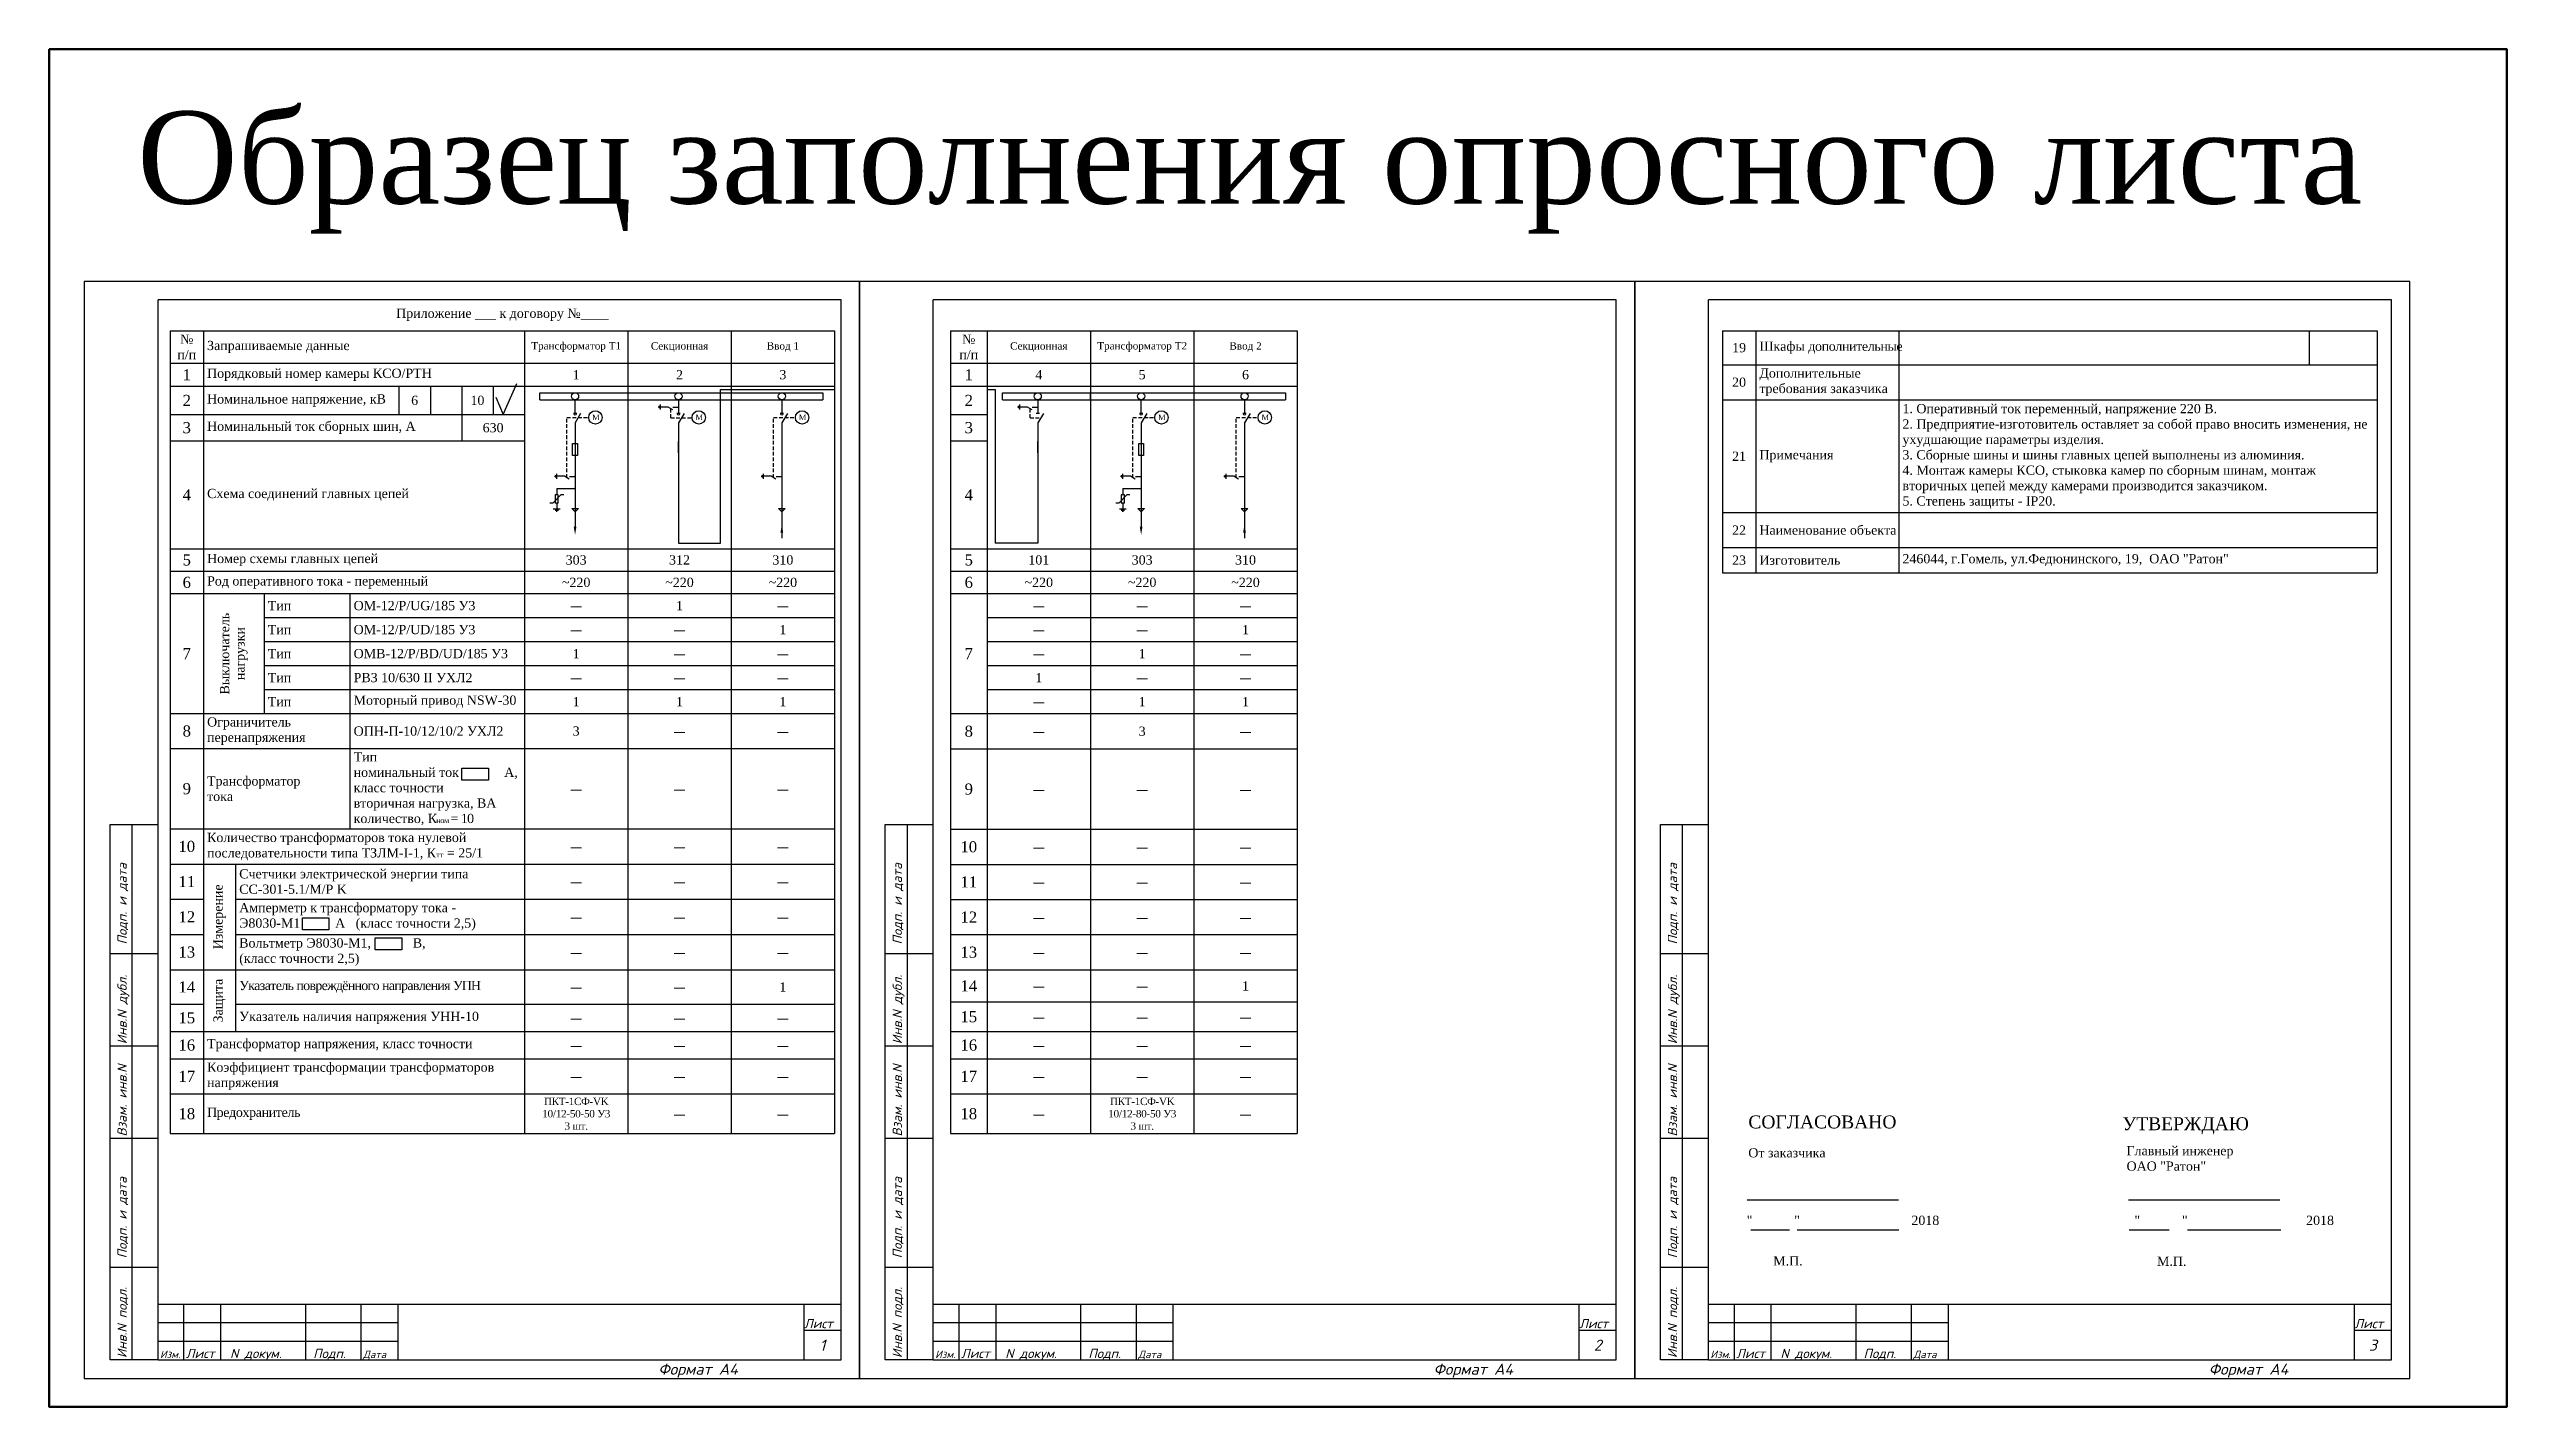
# Model space of a CAD drawing. Extents: x -666 to 693, y 1091 to 1459.
# Drawn here: x 27 to 693, y 1091 to 1459 of the extents above; entities that cross this region are included whole.
import ezdxf
from ezdxf.enums import TextEntityAlignment as Align

# ---------------------------------------------------------------- set-up
doc = ezdxf.new("R2010")
doc.units = 0
doc.header["$MEASUREMENT"] = 0
doc.linetypes.add('НЕВИДИМАЯ2', pattern=[0.1875, 0.125, -0.0625])
doc.linetypes.add('ШТРИХОВАЯX2', pattern=[1.5, 1, -0.5])
doc.layers.get('0').update_dxf_attribs({"linetype": 'CONTINUOUS'})
doc.layers.add('1', color=7, linetype='CONTINUOUS')
doc.layers.add('СЛОЙ1', color=7, linetype='CONTINUOUS')
doc.styles.add('ESKD1', font='simplex.shx', dxfattribs={"oblique": 15, "height": 3})
doc.styles.add('SIM', font='simplex.shx')
doc.styles.get("Standard").update_dxf_attribs({"font": 'TIMES.TTF', "height": 2.5})
doc.styles.add('Бланк', font='TIMES.TTF', dxfattribs={"height": 2.5})
doc.styles.add('ОЛ', font='TIMES.TTF')

msp = doc.modelspace()

# ---------------------------------------------------------------- texts
at = {"color": 1, "insert": (51.22, 1442.15), "char_height": 25, "width": 648.2247, "attachment_point": 1, "style": 'Бланк'}
msp.add_mtext('Образец заполнения опросного листа', dxfattribs=at)
at = {"attachment_point": 1}
for s, insert, char_height, width in [('СОГЛАСОВАНО', (487.7, 1170.24), 3.5, 50.2832), ('{\\fTimes New Roman|b0|i0|c204|p18;УТВЕРЖДАЮ}', (589.04, 1169.76), 3.5, 50.2832), ('{\\fTimes New Roman|b0|i0|c204|p18;От заказчика}', (487.7, 1161.39), 2.5, 50.2832), ('Главный инженер \\PОАО "Ратон"', (590.16, 1161.95), 2.5, 69.3767), ('"            "                                2018                                                        "            "                                  2018', (487.26, 1143.1), 2.5, 172.7295), ('{\\fTimes New Roman|b0|i0|c204|p18;М.П.}', (494.45, 1132.13), 2.5, 12.0026), ('{\\fTimes New Roman|b0|i0|c204|p18;М.П.}', (598.41, 1132.02), 2.5, 12.0026)]:
    msp.add_mtext(s, dxfattribs=dict(at, insert=insert, char_height=char_height, width=width))
at = {"layer": 'СЛОЙ1', "insert": (150.18, 1387.05), "char_height": 2.5, "width": 185, "attachment_point": 5}
msp.add_mtext('Приложение ___ к договору №____', dxfattribs=at)

# ---------------------------------------------------------------- blocks, each defined once
blk = doc.blocks.new('*T16')
at = {"color": 0, "linetype": 'ByBlock', "lineweight": -2, "transparency": 16777216}
for p, q in [((0, 0), (177.39, 0)), ((0, 0), (0, -65.55)), ((9, 0), (9, -65.55)), ((47.76, 0), (47.76, -65.55)), ((158.98, 0), (158.98, -9.19)), ((177.39, 0), (177.39, -65.55)), ((0, -9.19), (177.39, -9.19)), ((0, -18.71), (177.39, -18.71)), ((0, -49.25), (177.39, -49.25)), ((0, -58.7), (177.39, -58.7)), ((0, -65.55), (177.39, -65.55))]:
    blk.add_line(p, q, dxfattribs=at)
at = {"color": 0, "transparency": 16777216, "char_height": 2.5, "style": 'Бланк'}
for s, insert, width, attachment_point in [('19', (4.5, -4.59), 7, 5), ('Шкафы {\\T0.95;дополнительные}', (10, -4.59), 36.7628, 4), ('20', (4.5, -13.95), 7, 5), ('Дополнительные требования заказчика', (10, -13.95), 36.7628, 4), ('{\\C256;1. Оперативный ток переменный, напряжение 220 В.\\P2. Предприятие-изготовитель оставляет за собой право вносить изменения, не ухудшающие параметры изделия.\\P3. Сборные шины и шины главных цепей выполнены из алюминия.\\P4. Монтаж камеры КСО, стыковка камер по сборным шинам, монтаж вторичных цепей между камерами производится заказчиком.\\P5. Степень защиты - IP20.}', (48.76, -33.98), 127.623, 4), ('21', (4.5, -33.98), 7, 5), ('Примечания', (10, -33.98), 36.7628, 4), ('22', (4.5, -53.98), 7, 5), ('Наименование объекта', (10, -53.98), 36.7628, 4), ('23', (4.5, -62.13), 7, 5), ('Изготовитель', (10, -62.13), 36.7628, 4), ('246044, г.Гомель, ул.Федюнинского, 19,  ОАО "Ратон"', (48.76, -62.13), 127.623, 4)]:
    blk.add_mtext(s, dxfattribs=dict(at, insert=insert, width=width, attachment_point=attachment_point))
blk = doc.blocks.new('*T15')
at = {"color": 0, "linetype": 'ByBlock', "lineweight": -2, "transparency": 16777216}
for p, q in [((0, 0), (179.98, 0)), ((0, 0), (0, -217.4)), ((9, 0), (9, -217.4)), ((95.98, 0), (95.98, -217.4)), ((123.98, 0), (123.98, -217.4)), ((151.98, 0), (151.98, -217.4)), ((179.98, 0), (179.98, -217.4)), ((0, -8.78), (179.98, -8.78)), ((0, -15.03), (179.98, -15.03)), ((61.98, -15.03), (61.98, -22.68)), ((70.48, -15.03), (70.48, -22.68)), ((78.98, -15.03), (78.98, -29.83)), ((87.48, -15.03), (87.48, -22.68)), ((0, -22.68), (95.98, -22.68)), ((0, -29.83), (95.98, -29.83)), ((0, -59.03), (179.98, -59.03)), ((0, -65.11), (179.98, -65.11)), ((0, -71.18), (179.98, -71.18)), ((25.45, -71.18), (25.45, -103.67)), ((48.7, -71.18), (48.7, -134.9)), ((25.45, -77.68), (179.98, -77.68)), ((25.45, -84.18), (179.98, -84.18)), ((25.45, -90.68), (179.98, -90.68)), ((25.45, -97.18), (179.98, -97.18)), ((0, -103.67), (179.98, -103.67)), ((0, -113.12), (179.98, -113.12)), ((0, -134.9), (179.98, -134.9)), ((0, -144.39), (179.98, -144.39)), ((17.7, -144.39), (17.7, -189.75)), ((0, -153.91), (9, -153.91)), ((17.7, -153.91), (179.98, -153.91)), ((0, -163.49), (9, -163.49)), ((17.7, -163.49), (179.98, -163.49)), ((0, -173.01), (179.98, -173.01)), ((0, -182.35), (9, -182.35)), ((17.7, -182.35), (179.98, -182.35)), ((0, -189.75), (179.98, -189.75)), ((0, -197.12), (179.98, -197.12)), ((0, -206.64), (179.98, -206.64)), ((0, -217.4), (179.98, -217.4))]:
    blk.add_line(p, q, dxfattribs=at)
at = {"color": 0, "transparency": 16777216, "style": 'Бланк'}
for s, insert, char_height, width, attachment_point in [('№\\Pп/п', (4.5, -4.39), 2.5, 7, 5), ('Запрашиваемые данные', (10, -4.39), 2.5, 84.9835, 4), ('Трансформатор Т1', (109.98, -4.39), 2, 26, 5), ('Секционная', (137.98, -4.39), 2, 26, 5), ('Ввод 1', (165.98, -4.39), 2, 26, 5), ('1', (4.5, -11.91), 3, 7, 5), ('Порядковый номер камеры КСО/РТН', (10, -11.91), 2.5, 84.9835, 4), ('1', (109.98, -11.91), 2.5, 26, 5), ('2', (137.98, -11.91), 2.5, 26, 5), ('3', (165.98, -11.91), 2.5, 26, 5), ('2', (4.5, -18.86), 3, 7, 5), ('Номинальное напряжение, кВ', (10, -18.86), 2.5, 50.9835, 4), ('6', (66.23, -18.86), 2.5, 6.5, 5), ('10', (83.23, -18.86), 2.5, 6.5, 5), ('3', (4.5, -26.26), 3, 7, 5), ('Номинальный ток сборных шин, А', (10, -26.26), 2.5, 67.9835, 4), ('630', (87.48, -26.26), 2.5, 15, 5), ('4', (4.5, -44.43), 3, 7, 5), ('{\\C256;Схема соединений главных цепей}', (10, -44.43), 2.5, 84.9835, 4), ('5', (4.5, -62.07), 3, 7, 5), ('{\\C256;Номер схемы главных цепей}', (10, -62.07), 2.5, 84.9835, 4), ('{\\C256;Род оперативного тока - переменный}', (10, -68.14), 2.5, 84.9835, 4), ('303', (109.98, -62.07), 2.5, 26, 5), ('312', (137.98, -62.07), 2.5, 26, 5), ('310', (165.98, -62.07), 2.5, 26, 5), ('6', (4.5, -68.14), 3, 7, 5), ('Тип', (26.45, -74.43), 2.5, 21.2484, 4), ('{\\C256;ОМ-12/P/UG/185 У3 }', (49.7, -74.43), 2.5, 45.2848, 4), ('~220', (109.98, -68.14), 2.5, 26, 5), ('~220', (137.98, -68.14), 2.5, 26, 5), ('1', (137.98, -74.43), 2.5, 26, 5), ('~220', (165.98, -68.14), 2.5, 26, 5), ('Тип', (26.45, -80.93), 2.5, 21.2484, 4), ('{\\C256;ОМ-12/P/UD/185 У3 }', (49.7, -80.93), 2.5, 45.2848, 4), ('{\\W3;-}', (109.98, -74.43), 2.5, 26, 5), ('{\\W3;-}', (165.98, -74.43), 2.5, 26, 5), ('1', (165.98, -80.93), 2.5, 26, 5), ('7', (4.5, -87.43), 3, 7, 5), ('Тип', (26.45, -87.43), 2.5, 21.2484, 4), ('{\\C256;ОМВ-12/P/BD/UD/185 У3 }', (49.7, -87.43), 2.5, 45.2848, 4), ('{\\W3;-}', (109.98, -80.93), 2.5, 26, 5), ('1', (109.98, -87.43), 2.5, 26, 5), ('{\\W3;-}', (137.98, -80.93), 2.5, 26, 5), ('Тип', (26.45, -93.93), 2.5, 21.2484, 4), ('РВЗ 10/630 II УХЛ2', (49.7, -93.93), 2.5, 45.2848, 4), ('{\\W3;-}', (137.98, -87.43), 2.5, 26, 5), ('{\\W3;-}', (165.98, -87.43), 2.5, 26, 5), ('Тип', (26.45, -100.43), 2.5, 21.2484, 4), ('{\\C256;Моторный привод NSW-30}', (49.7, -100.43), 2.5, 45.2848, 4), ('{\\W3;-}', (109.98, -93.93), 2.5, 26, 5), ('1', (109.98, -100.43), 2.5, 26, 5), ('{\\W3;-}', (137.98, -93.93), 2.5, 26, 5), ('1', (137.98, -100.43), 2.5, 26, 5), ('{\\W3;-}', (165.98, -93.93), 2.5, 26, 5), ('1', (165.98, -100.43), 2.5, 26, 5), ('Ограничитель перенапряжения', (10, -108.4), 2.5, 37.6988, 4), ('8', (4.5, -108.4), 3, 7, 5), ('ОПН-П-10/12/10/2 УХЛ2', (49.7, -108.4), 2.5, 45.2848, 4), ('3', (109.98, -108.4), 2.5, 26, 5), ('{\\W3;-}', (137.98, -108.4), 2.5, 26, 5), ('{\\W3;-}', (165.98, -108.4), 2.5, 26, 5), ('{\\C256;Тип    \\fTimes New Roman|b0|i0|c238|p18;\\P\\fTimes New Roman|b0|i0|c204|p18;номинальный ток             А\\fTimes New Roman|b0|i0|c238|p18;,\\P\\fTimes New Roman|b0|i0|c204|p18;класс точности\\Pвторичная нагрузка\\fTimes New Roman|b0|i0|c238|p18;, \\fTimes New Roman|b0|i0|c204|p18;ВА\\Pколичество\\fTimes New Roman|b0|i0|c238|p18;,\\fTimes New Roman|b0|i0|c204|p18; \\T0.9;К\\H0.6x;ном \\fTimes New Roman|b0|i0|c238|p18;\\H1.6667x;=\\fTimes New Roman|b0|i0|c204|p18; 10}', (49.7, -124.01), 2.5, 45.2848, 4), ('9', (4.5, -124.01), 3, 7, 5), ('{\\C256;Трансформатор \\Pтока }', (10, -124.01), 2.5, 37.6988, 4), ('{\\W3;-}', (109.98, -124.01), 2.5, 26, 5), ('{\\W3;-}', (137.98, -124.01), 2.5, 26, 5), ('{\\W3;-}', (165.98, -124.01), 2.5, 26, 5), ('10', (4.5, -139.65), 3, 7, 5), ('{\\C256;Количество трансформаторов тока нулевой последовательности типа }ТЗЛМ-I-1, {\\C256;К\\H0.6x;тт\\H1.6667x;\\C0; = 25/1}', (10, -139.65), 2.5, 84.9835, 4), ('Счетчики электрической энергии типа \\P{\\C256;СС-301-5.1/М/Р K}', (18.7, -149.15), 2.5, 76.2826, 4), ('{\\W3;-}', (109.98, -139.65), 2.5, 26, 5), ('{\\W3;-}', (137.98, -139.65), 2.5, 26, 5), ('{\\W3;-}', (165.98, -139.65), 2.5, 26, 5), ('11', (4.5, -149.15), 3, 7, 5), ('{\\W3;-}', (109.98, -149.15), 2.5, 26, 5), ('{\\W3;-}', (137.98, -149.15), 2.5, 26, 5), ('{\\W3;-}', (165.98, -149.15), 2.5, 26, 5), ('12', (4.5, -158.7), 3, 7, 5), ('{\\C256;Амперметр к трансформатору тока - \\PЭ8030-М1          А   (класс точности 2,5)}', (18.7, -158.7), 2.5, 76.2826, 4), ('{\\W3;-}', (109.98, -158.7), 2.5, 26, 5), ('{\\W3;-}', (137.98, -158.7), 2.5, 26, 5), ('{\\W3;-}', (165.98, -158.7), 2.5, 26, 5), ('Вольтметр Э8030-М1,            В,\\P(класс точности 2,5)', (18.7, -168.25), 2.5, 76.2826, 4), ('13', (4.5, -168.25), 3, 7, 5), ('{\\W3;-}', (109.98, -168.25), 2.5, 26, 5), ('{\\W3;-}', (137.98, -168.25), 2.5, 26, 5), ('{\\W3;-}', (165.98, -168.25), 2.5, 26, 5), ('14', (4.5, -177.68), 3, 7, 5), ('{\\T0.9;Указатель повреждённого направления УПН}', (18.7, -177.68), 2.5, 76.2826, 4), ('{\\W3;-}', (109.98, -177.68), 2.5, 26, 5), ('{\\W3;-}', (137.98, -177.68), 2.5, 26, 5), ('1', (165.98, -177.68), 2.5, 26, 5), ('15', (4.5, -186.05), 3, 7, 5), ('{\\C256;Указатель наличия напряжения УНН-10 }', (18.7, -186.05), 2.5, 76.2826, 4), ('{\\W3;-}', (109.98, -186.05), 2.5, 26, 5), ('{\\W3;-}', (137.98, -186.05), 2.5, 26, 5), ('{\\W3;-}', (165.98, -186.05), 2.5, 26, 5), ('16', (4.5, -193.43), 3, 7, 5), ('\\A1;{\\C256;Трансформатор напряжения, класс точности }', (10, -193.43), 2.5, 84.9835, 4), ('{\\C256;Коэффициент трансформации трансформаторов напряжения        }', (10, -201.88), 2.5, 84.9835, 4), ('{\\W3;-}', (109.98, -193.43), 2.5, 26, 5), ('{\\W3;-}', (137.98, -193.43), 2.5, 26, 5), ('{\\W3;-}', (165.98, -193.43), 2.5, 26, 5), ('17', (4.5, -201.88), 3, 7, 5), ('{\\W3;-}', (109.98, -201.88), 2.5, 26, 5), ('{\\W3;-}', (137.98, -201.88), 2.5, 26, 5), ('{\\W3;-}', (165.98, -201.88), 2.5, 26, 5), ('18', (4.5, -212.02), 3, 7, 5), ('{\\T0.95;\\C256;Предохранитель }', (10, -212.02), 2.5, 84.9835, 4), ('{\\T0.95;\\C256;ПКТ-1СФ-VK 10/12-50-50 У3\\P3 шт.}', (109.98, -212.02), 2, 26, 5), ('{\\W3;-}', (137.98, -212.02), 2.5, 26, 5), ('{\\W3;-}', (165.98, -212.02), 2.5, 26, 5)]:
    blk.add_mtext(s, dxfattribs=dict(at, insert=insert, char_height=char_height, width=width, attachment_point=attachment_point))
at = {"color": 0, "transparency": 16777216, "char_height": 2.5, "attachment_point": 5, "rotation": 90, "style": 'Бланк'}
for s, insert, width in [('{\\C256;Выключатель\\Pнагрузки}', (17.23, -87.43), 30.4833), ('{\\C256;Измерение}', (13.35, -158.7), 26.6208), ('{\\C256;Защита}', (13.35, -181.38), 14.7348)]:
    blk.add_mtext(s, dxfattribs=dict(at, insert=insert, width=width))
blk = doc.blocks.new('*T14')
at = {"color": 0, "linetype": 'ByBlock', "lineweight": -2, "transparency": 16777216}
for p, q in [((0, 0), (93.94, 0)), ((0, 0), (0, -217.4)), ((9.94, 0), (9.94, -217.4)), ((37.94, 0), (37.94, -217.4)), ((65.94, 0), (65.94, -217.4)), ((93.94, 0), (93.94, -217.4)), ((0, -8.78), (93.94, -8.78)), ((0, -15.03), (93.94, -15.03)), ((0, -22.68), (9.94, -22.68)), ((0, -29.83), (9.94, -29.83)), ((0, -59.03), (93.94, -59.03)), ((0, -65.11), (93.94, -65.11)), ((0, -71.18), (93.94, -71.18)), ((9.94, -77.68), (93.94, -77.68)), ((9.94, -84.18), (93.94, -84.18)), ((9.94, -90.68), (93.94, -90.68)), ((9.94, -97.18), (93.94, -97.18)), ((0, -103.68), (93.94, -103.68)), ((0, -113.22), (93.94, -113.22)), ((0, -135), (93.94, -135)), ((0, -144.48), (93.94, -144.48)), ((0, -154), (93.94, -154)), ((0, -163.51), (93.94, -163.51)), ((0, -173.03), (93.94, -173.03)), ((0, -181.75), (93.94, -181.75)), ((0, -189.75), (93.94, -189.75)), ((0, -197.12), (93.94, -197.12)), ((0, -206.64), (93.94, -206.64)), ((0, -217.4), (93.94, -217.4))]:
    blk.add_line(p, q, dxfattribs=at)
at = {"color": 0, "transparency": 16777216, "attachment_point": 5}
for s, insert, char_height, width in [('№\\Pп/п', (4.97, -4.39), 2.5, 9.82), ('Секционная', (23.94, -4.39), 2, 27.88), ('Трансформатор Т2', (51.94, -4.39), 2, 27.88), ('Ввод 2', (79.94, -4.39), 2, 27.88), ('1', (4.97, -11.91), 3, 9.82), ('4', (23.94, -11.91), 2.5, 27.88), ('5', (51.94, -11.91), 2.5, 27.88), ('6', (79.94, -11.91), 2.5, 27.88), ('2', (4.97, -18.86), 3, 9.82), ('3', (4.97, -26.26), 3, 9.82), ('4', (4.97, -44.43), 3, 9.82), ('5', (4.97, -62.07), 3, 9.82), ('101', (23.94, -62.07), 2.5, 27.88), ('303', (51.94, -62.07), 2.5, 27.88), ('310', (79.94, -62.07), 2.5, 27.88), ('6', (4.97, -68.14), 3, 9.82), ('~220', (23.94, -68.14), 2.5, 27.88), ('~220', (51.94, -68.14), 2.5, 27.88), ('~220', (79.94, -68.14), 2.5, 27.88), ('{\\W3;-}', (23.94, -74.43), 2.5, 27.88), ('{\\W3;-}', (51.94, -74.43), 2.5, 27.88), ('{\\W3;-}', (79.94, -74.43), 2.5, 27.88), ('1', (79.94, -80.93), 2.5, 27.88), ('7', (4.97, -87.43), 3, 9.82), ('{\\W3;-}', (23.94, -80.93), 2.5, 27.88), ('{\\W3;-}', (51.94, -80.93), 2.5, 27.88), ('1', (51.94, -87.43), 2.5, 27.88), ('{\\W3;-}', (23.94, -87.43), 2.5, 27.88), ('1', (23.94, -93.93), 2.5, 27.88), ('{\\W3;-}', (79.94, -87.43), 2.5, 27.88), ('{\\W3;-}', (51.94, -93.93), 2.5, 27.88), ('1', (51.94, -100.43), 2.5, 27.88), ('{\\W3;-}', (79.94, -93.93), 2.5, 27.88), ('1', (79.94, -100.43), 2.5, 27.88), ('{\\W3;-}', (23.94, -100.43), 2.5, 27.88), ('8', (4.97, -108.45), 3, 9.82), ('{\\W3;-}', (23.94, -108.45), 2.5, 27.88), ('3', (51.94, -108.45), 2.5, 27.88), ('{\\W3;-}', (79.94, -108.45), 2.5, 27.88), ('9', (4.97, -124.11), 3, 9.82), ('{\\W3;-}', (23.94, -124.11), 2.5, 27.88), ('{\\W3;-}', (51.94, -124.11), 2.5, 27.88), ('{\\W3;-}', (79.94, -124.11), 2.5, 27.88), ('10', (4.97, -139.74), 3, 9.82), ('{\\W3;-}', (23.94, -139.74), 2.5, 27.88), ('{\\W3;-}', (51.94, -139.74), 2.5, 27.88), ('{\\W3;-}', (79.94, -139.74), 2.5, 27.88), ('11', (4.97, -149.24), 3, 9.82), ('{\\W3;-}', (23.94, -149.24), 2.5, 27.88), ('{\\W3;-}', (51.94, -149.24), 2.5, 27.88), ('{\\W3;-}', (79.94, -149.24), 2.5, 27.88), ('12', (4.97, -158.76), 3, 9.82), ('{\\W3;-}', (23.94, -158.76), 2.5, 27.88), ('{\\W3;-}', (51.94, -158.76), 2.5, 27.88), ('{\\W3;-}', (79.94, -158.76), 2.5, 27.88), ('13', (4.97, -168.27), 3, 9.82), ('{\\W3;-}', (23.94, -168.27), 2.5, 27.88), ('{\\W3;-}', (51.94, -168.27), 2.5, 27.88), ('{\\W3;-}', (79.94, -168.27), 2.5, 27.88), ('14', (4.97, -177.39), 3, 9.82), ('{\\W3;-}', (23.94, -177.39), 2.5, 27.88), ('{\\W3;-}', (51.94, -177.39), 2.5, 27.88), ('1', (79.94, -177.39), 2.5, 27.88), ('15', (4.97, -185.75), 3, 9.82), ('{\\W3;-}', (23.94, -185.75), 2.5, 27.88), ('{\\W3;-}', (51.94, -185.75), 2.5, 27.88), ('{\\W3;-}', (79.94, -185.75), 2.5, 27.88), ('16', (4.97, -193.43), 3, 9.82), ('{\\W3;-}', (23.94, -193.43), 2.5, 27.88), ('{\\W3;-}', (51.94, -193.43), 2.5, 27.88), ('{\\W3;-}', (79.94, -193.43), 2.5, 27.88), ('17', (4.97, -201.88), 3, 9.82), ('{\\W3;-}', (23.94, -201.88), 2.5, 27.88), ('{\\W3;-}', (51.94, -201.88), 2.5, 27.88), ('{\\W3;-}', (79.94, -201.88), 2.5, 27.88), ('18', (4.97, -212.02), 3, 9.82), ('{\\W3;-}', (23.94, -212.02), 2.5, 27.88), ('{\\T0.95;\\C256;ПКТ-1СФ-VK 10/12-80-50 У3\\P3 шт.}', (51.94, -212.02), 2, 27.88), ('{\\W3;-}', (79.94, -212.02), 2.5, 27.88)]:
    blk.add_mtext(s, dxfattribs=dict(at, insert=insert, char_height=char_height, width=width))
blk = doc.blocks.new('*U10')
at = {"linetype": 'Continuous'}
blk.add_line((0, 0), (0, -297), dxfattribs=at)
at = {"layer": '1', "color": 0}
for p, q in [((210, 0), (0, 0)), ((210, -297), (210, 0)), ((20, -292), (20, -5)), ((205, -5), (20, -5)), ((205, -292), (205, -5)), ((7, -292), (7, -147)), ((7, -147), (20, -147)), ((13, -292), (13, -147)), ((20, -182), (7, -182)), ((20, -207), (7, -207)), ((20, -232), (7, -232)), ((20, -267), (7, -267)), ((205, -277), (20, -277)), ((27, -292), (27, -277)), ((37, -292), (37, -277)), ((60, -292), (60, -277)), ((75, -292), (75, -277)), ((85, -292), (85, -277)), ((195, -292), (195, -277)), ((85, -282), (20, -282)), ((205, -284), (195, -284)), ((20, -292), (7, -292)), ((85, -287), (20, -287)), ((20, -292), (205, -292)), ((0, -297), (210, -297))]:
    blk.add_line(p, q, dxfattribs=at)
at = {"style": 'ОЛ', "flags": 2}
for tag, height, p in [('НОМЕР', 3, (140, -281.62)), ('ОБЪЕКТ', 2, (140, -287.4))]:
    blk.add_attdef(tag, text='', height=height, dxfattribs=at).set_placement(p, align=Align.MIDDLE_CENTER)
at = {"style": 'ESKD1', "oblique": 15}
blk.add_attdef('ЛИСТ', text='', height=3, dxfattribs=at).set_placement((200, -288), align=Align.MIDDLE_CENTER)
at = {"layer": '1', "color": 0, "style": 'SIM', "oblique": 15}
for s, p in [('Подп. и дата', (11.5, -179.5)), ('Инв.N дубл.', (11.5, -206.5)), ('Взам. инв.N', (11.5, -231.5)), ('Подп. и дата', (11.5, -264.5)), ('Инв.N подл.', (11.5, -291.5))]:
    blk.add_text(s, height=2.5, rotation=90, dxfattribs=at).set_placement(p)
for s, height, p in [('Лист', 2.5, (194.97, -283.41)), ('Изм.', 2, (20.5, -291.5)), ('Лист', 2.5, (27.5, -291.5)), ('N докум.', 2.5, (39.5, -291.5)), ('Подп.', 2.5, (62, -291.5)), ('Дата', 2, (75.5, -291.5)), ('Формат А4', 3, (155.5, -296))]:
    blk.add_text(s, height=height, dxfattribs=at).set_placement(p)
blk = doc.blocks.new('A$C7ACC3827')
for p, q in [((0, 2), (6, 2)), ((1.5, 1), (4.5, 1)), ((2.5, 0), (3.5, 0)), ((3, 12.1), (3, 2))]:
    blk.add_line(p, q)
blk = doc.blocks.new('*U20')
for p, q in [((-1.54, -4.64), (-2.8, -3.88)), ((-1.53, -3.9), (0, -3.9)), ((0, -1.91), (0, -5.49)), ((0, -3.72), (0, -5.49)), ((1.5, -5.61), (0, -8.13)), ((0, -8.12), (0, -9.9)), ((0, -9.9), (0, -11.5)), ((0, -11.5), (0, -17.53)), ((0, -16.31), (0, -13.2))]:
    blk.add_line(p, q)
at = {"linetype": 'ШТРИХОВАЯX2'}
for q in [(-2.1, -4.3), (0.78, -6.82)]:
    blk.add_line((-2.1, -6.82), q, dxfattribs=at)
at = {"ltscale": 5}
for p, q in [((-0.44, -5.49), (0.44, -5.49)), ((0, -16.31), (-0.01, -25.9))]:
    blk.add_line(p, q, dxfattribs=at)
at = {"linetype": 'НЕВИДИМАЯ2', "ltscale": 5, "const_width": 0.22}
blk.add_lwpolyline([(0.11, -3.9, 1), (-0.11, -3.9, 1)], format="xyb", close=True, dxfattribs=at)
blk.add_lwpolyline([(0.11, -3.9, 1), (-0.11, -3.9, 1)], format="xyb", close=True, dxfattribs=at)
blk.add_circle((0, -0.95), 0.954)
at = {"ltscale": 5, "xscale": 0.2200000000000273, "yscale": 0.2200000000000273, "zscale": 0.2200000000000273, "rotation": 270}
blk.add_blockref('A$C7ACC3827', (-5.43, -3.22), dxfattribs=at)
blk = doc.blocks.new('*U17')
blk.add_lwpolyline([(0, 6, 0, 2, 0), (0, 0, 3, 3, 0)], format="xyseb")
blk = doc.blocks.new('*U22')
at = {"ltscale": 5}
for p, q in [((-0.44, -5.49), (0.44, -5.49)), ((0, -8.13), (-0.01, -25.9)), ((0, -16.31), (-0.01, -25.9)), ((-6.07, -29.87), (-6.82, -29.87)), ((-6.07, -29.87), (-3.85, -27.65)), ((-3.1, -27.65), (-3.85, -27.65)), ((-0.89, -31.38), (0.87, -31.38)), ((-0.01, -32.26), (-0.89, -31.38)), ((0.87, -31.38), (-0.01, -32.26))]:
    blk.add_line(p, q, dxfattribs=at)
for p, q in [((0, -5.49), (0, -1.91)), ((1.5, -5.61), (0, -8.13)), ((0, -8.13), (-0.01, -36.21)), ((0.86, -6.69), (0.86, -6.69)), ((-4.99, -25.9), (-4.99, -27.66)), ((-4.99, -25.9), (-0.01, -25.9)), ((-1.63, -23.39), (-2.9, -22.63)), ((-1.54, -22.65), (-0.01, -22.65)), ((-5.91, -31.46), (-4.06, -31.46)), ((-5.45, -31.77), (-4.53, -31.77)), ((-4.55, -27.66), (-5.43, -27.66)), ((-5.43, -27.66), (-5.43, -29.86)), ((-4.55, -29.86), (-5.43, -29.86)), ((-5.14, -32.08), (-4.83, -32.08)), ((-4.99, -29.86), (-4.99, -31.46)), ((-4.55, -29.86), (-4.55, -27.66))]:
    blk.add_line(p, q)
at = {"linetype": 'ШТРИХОВАЯX2'}
for p, q in [((-2.23, -23.03), (-2.23, -6.69)), ((-2.23, -6.69), (3.69, -6.69)), ((0.86, -6.69), (3.69, -6.69))]:
    blk.add_line(p, q, dxfattribs=at)
blk.add_lwpolyline([(-0.67, -13.79), (0.66, -13.79), (0.66, -16.99), (-0.67, -16.99)], close=True)
at = {"linetype": 'НЕВИДИМАЯ2', "ltscale": 5, "const_width": 0.22}
for points in [[(0.1, -22.65, 1), (-0.12, -22.65, 1)], [(0.1, -25.9, 1), (-0.12, -25.9, 1)]]:
    blk.add_lwpolyline(points, format="xyb", close=True, dxfattribs=at)
for centre, radius in [((0, -0.95), 0.954), ((0, -5.79), 0.298)]:
    blk.add_circle(centre, radius)
at = {"ltscale": 5}
blk.add_circle((5.48, -6.69), 1.8, dxfattribs=at)
at = {"ltscale": 5, "xscale": 0.2200000000000273, "yscale": 0.2200000000000273, "zscale": 0.2200000000000273, "rotation": 270}
blk.add_blockref('A$C7ACC3827', (-5.53, -21.97), dxfattribs=at)
at = {"xscale": 0.375, "yscale": 0.375, "zscale": 0.375, "rotation": 180}
blk.add_blockref('*U17', (-0.01, -36.23), dxfattribs=at)
at = {"insert": (4.61, -5.92), "char_height": 1.5, "width": 4.2703, "attachment_point": 1}
blk.add_mtext('М', dxfattribs=at)
blk = doc.blocks.new('*U21')
for p, q in [((-1.54, -4.64), (-2.8, -3.88)), ((-1.53, -3.9), (0, -3.9)), ((0, -1.91), (0, -5.49)), ((0, -3.72), (0, -5.49)), ((1.5, -5.61), (0, -8.13)), ((0, -8.12), (0, -9.9)), ((0, -9.9), (0, -11.5)), ((0, -11.5), (0, -17.53)), ((0, -16.31), (0, -13.2))]:
    blk.add_line(p, q)
at = {"linetype": 'ШТРИХОВАЯX2'}
for q in [(-2.1, -4.3), (3.44, -6.82)]:
    blk.add_line((-2.1, -6.82), q, dxfattribs=at)
at = {"ltscale": 5}
for p, q in [((-0.44, -5.49), (0.44, -5.49)), ((0, -16.31), (-0.01, -25.9))]:
    blk.add_line(p, q, dxfattribs=at)
at = {"linetype": 'НЕВИДИМАЯ2', "ltscale": 5, "const_width": 0.22}
blk.add_lwpolyline([(0.11, -3.9, 1), (-0.11, -3.9, 1)], format="xyb", close=True, dxfattribs=at)
blk.add_lwpolyline([(0.11, -3.9, 1), (-0.11, -3.9, 1)], format="xyb", close=True, dxfattribs=at)
for centre, radius in [((0, -0.95), 0.954), ((0, -5.79), 0.298)]:
    blk.add_circle(centre, radius)
at = {"ltscale": 5}
blk.add_circle((5.48, -6.69), 1.8, dxfattribs=at)
at = {"ltscale": 5, "xscale": 0.2200000000000273, "yscale": 0.2200000000000273, "zscale": 0.2200000000000273, "rotation": 270}
blk.add_blockref('A$C7ACC3827', (-5.43, -3.22), dxfattribs=at)
at = {"insert": (4.61, -5.92), "char_height": 1.5, "width": 4.2703, "attachment_point": 1}
blk.add_mtext('М', dxfattribs=at)
blk = doc.blocks.new('*U19')
at = {"ltscale": 5}
for p, q in [((-0.44, -5.49), (0.44, -5.49)), ((-0.89, -31.38), (0.87, -31.38)), ((-0.01, -32.26), (-0.89, -31.38)), ((0.87, -31.38), (-0.01, -32.26)), ((0.87, -31.38), (-0.01, -32.26)), ((0.87, -31.38), (-0.01, -32.26)), ((0.87, -31.38), (-0.01, -32.26)), ((0.87, -31.38), (-0.01, -32.26)), ((0.87, -31.38), (-0.01, -32.26))]:
    blk.add_line(p, q, dxfattribs=at)
for p, q in [((0, -1.91), (0, -5.49)), ((1.5, -5.61), (0, -8.13)), ((0, -8.13), (-0.01, -36.21)), ((0.86, -6.69), (0.86, -6.69)), ((-1.63, -23.39), (-2.9, -22.63)), ((-1.54, -22.65), (-0.01, -22.65)), ((-0.01, -35.66), (0, -39.41))]:
    blk.add_line(p, q)
at = {"linetype": 'ШТРИХОВАЯX2'}
for p, q in [((-2.23, -23.03), (-2.23, -6.69)), ((-2.23, -6.69), (3.69, -6.69))]:
    blk.add_line(p, q, dxfattribs=at)
at = {"linetype": 'НЕВИДИМАЯ2', "ltscale": 5, "const_width": 0.22}
blk.add_lwpolyline([(0.1, -22.65, 1), (-0.12, -22.65, 1)], format="xyb", close=True, dxfattribs=at)
for centre, radius in [((0, -0.95), 0.954), ((0, -5.79), 0.298)]:
    blk.add_circle(centre, radius)
at = {"ltscale": 5}
blk.add_circle((5.48, -6.69), 1.8, dxfattribs=at)
at = {"ltscale": 5, "xscale": 0.2200000000000273, "yscale": 0.2200000000000273, "zscale": 0.2200000000000273, "rotation": 270}
blk.add_blockref('A$C7ACC3827', (-5.53, -21.97), dxfattribs=at)
at = {"xscale": 0.375, "yscale": 0.375, "zscale": 0.375}
blk.add_blockref('*U17', (-0.01, -37.89), dxfattribs=at)
at = {"insert": (4.61, -5.92), "char_height": 1.5, "width": 4.2703, "attachment_point": 1}
blk.add_mtext('М', dxfattribs=at)

# ---------------------------------------------------------------- linework, layer by layer
for p, q in [((150.4, 1360.04), (154.1, 1368.44)), ((160.31, 1364.03), (160.31, 1365.94)), ((160.31, 1365.94), (236.99, 1365.94)), ((209.25, 1325.18), (209.25, 1366.82)), ((209.25, 1366.82), (240.16, 1366.82)), ((236.99, 1365.94), (236.99, 1364.03)), ((281.49, 1366.82), (283.63, 1366.82)), ((283.63, 1366.82), (283.63, 1325.18)), ((285.65, 1364.03), (285.65, 1365.94)), ((285.65, 1365.94), (362.32, 1365.94)), ((309.48, 1364.07), (309.48, 1365.98)), ((362.32, 1365.94), (362.32, 1364.03)), ((148.37, 1364.75), (150.4, 1360.04)), ((160.31, 1364.03), (236.99, 1364.03)), ((285.65, 1364.03), (362.32, 1364.03)), ((197.88, 1340.04), (197.88, 1325.18)), ((295.21, 1340.04), (295.21, 1325.18)), ((197.88, 1325.18), (209.25, 1325.18)), ((295.21, 1325.18), (283.63, 1325.18)), ((487.34, 1147.4), (528.35, 1147.4)), ((590.69, 1147.4), (631.69, 1147.4)), ((498.87, 1139.21), (488.38, 1139.21)), ((528.46, 1139.21), (500.95, 1139.21)), ((601.7, 1139.21), (590.91, 1139.21)), ((631.95, 1139.21), (606.71, 1139.21))]:
    msp.add_line(p, q)
at = {"color": 4, "lineweight": 50}
msp.add_lwpolyline([(27.39, 1458.96), (693.18, 1458.96), (693.18, 1091.35), (27.39, 1091.35)], close=True, dxfattribs=at)
for points in [[(139.22, 1264.32), (146.42, 1264.32), (146.42, 1261.05), (139.22, 1261.05)], [(95.98, 1223.78), (103.18, 1223.78), (103.18, 1220.51), (95.98, 1220.51)], [(115.73, 1218.35), (122.92, 1218.35), (122.92, 1215.08), (115.73, 1215.08)]]:
    msp.add_lwpolyline(points, close=True)

# ---------------------------------------------------------------- block references
ref = msp.add_blockref('*U10', (36.91, 1396.05))
ref.add_attrib('ЛИСТ', '1', dxfattribs={"height": 3, "style": 'ESKD1', "oblique": 15}).set_placement((236.91, 1108.05), align=Align.MIDDLE_CENTER)
ref = msp.add_blockref('*U10', (246.91, 1396.05))
ref.add_attrib('ЛИСТ', '2', dxfattribs={"height": 3, "style": 'ESKD1', "oblique": 15}).set_placement((446.91, 1108.05), align=Align.MIDDLE_CENTER)
ref = msp.add_blockref('*U10', (456.91, 1396.05))
ref.add_attrib('ЛИСТ', '3', dxfattribs={"height": 3, "style": 'ESKD1', "oblique": 15}).set_placement((656.91, 1108.05), align=Align.MIDDLE_CENTER)
for name, p in [('*T15', (60.18, 1382.72)), ('*T14', (271.55, 1382.72)), ('*T16', (480.69, 1382.72)), ('*U22', (169.88, 1365.94)), ('*U21', (197.88, 1365.94)), ('*U19', (225.88, 1365.94)), ('*U20', (295.22, 1365.94)), ('*U22', (323.22, 1365.94)), ('*U19', (351.22, 1365.94))]:
    msp.add_blockref(name, p)

msp.set_redraw_order([(e.dxf.handle, doc.entitydb.next_handle()) for e in msp.query("TEXT MTEXT ATTDEF DIMENSION ARC_DIMENSION")])  # texts and dimensions are drawn at this point

doc.saveas('drawing.dxf')
